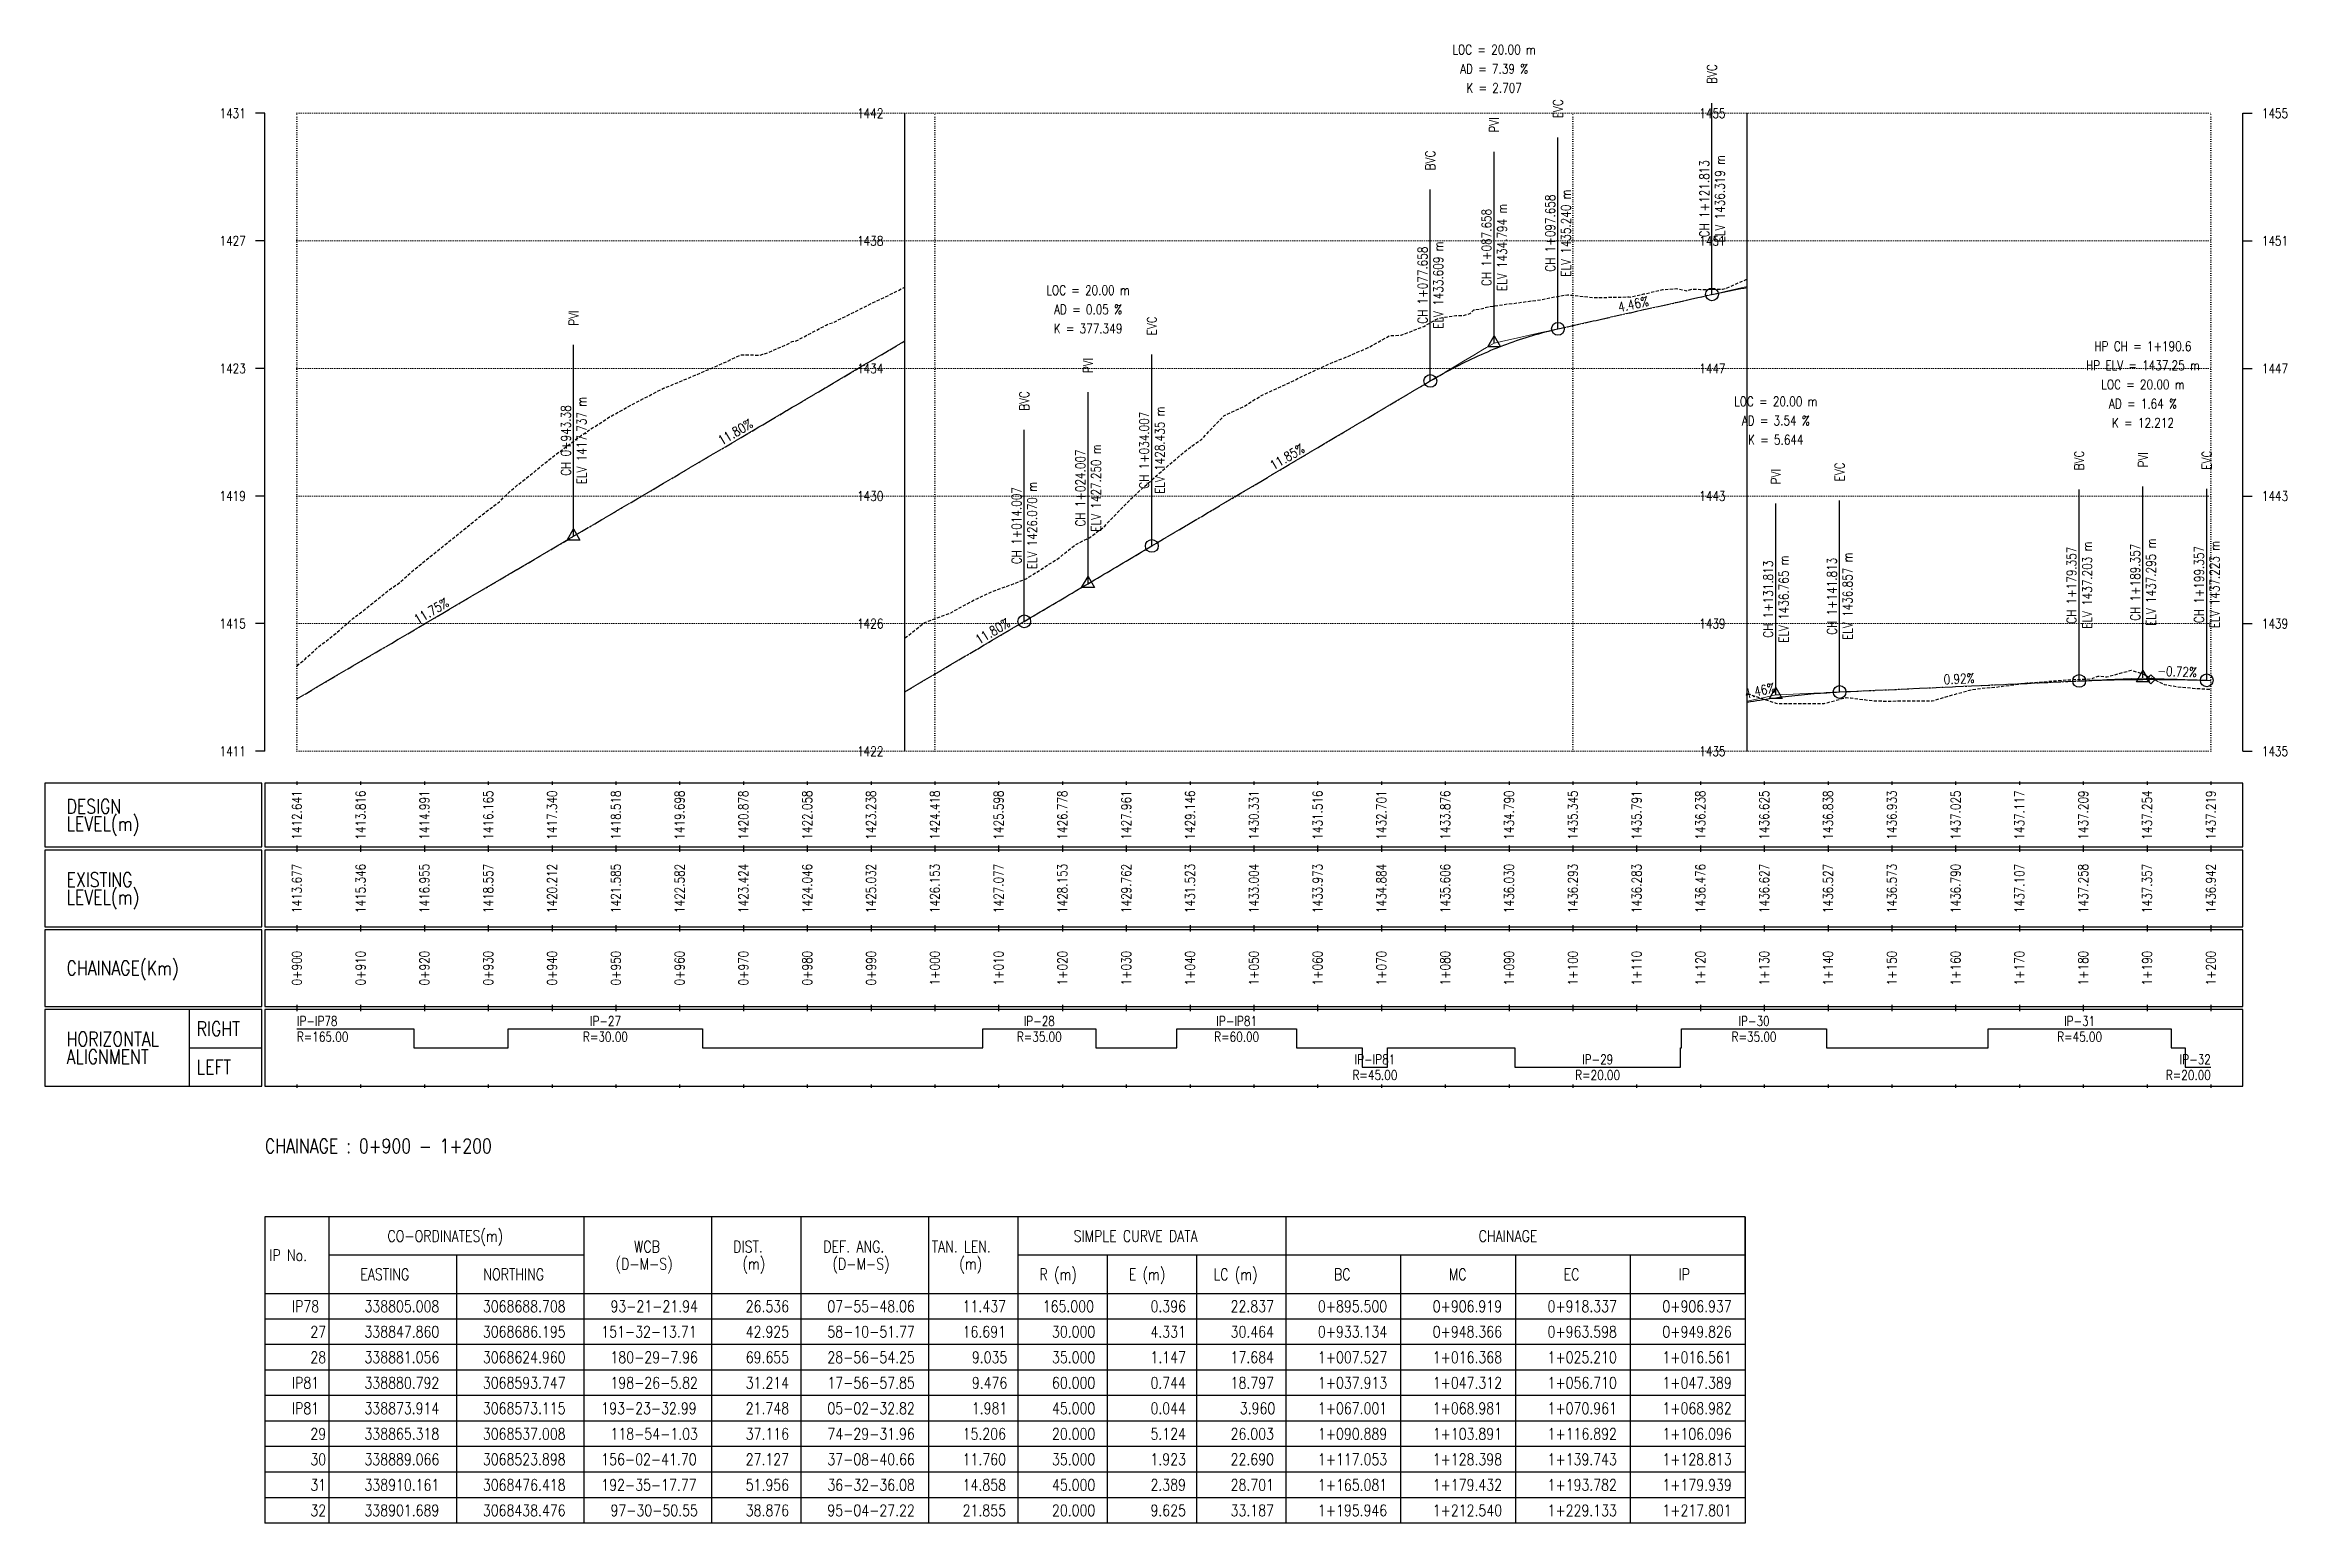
# Model space of a CAD drawing. Extents: x 337736 to 342002, y 3067251 to 3069533.
# Drawn here: x 339235.6 to 339587, y 3067266.7 to 3067498.5 of the extents above; entities that cross this region are included whole.
import ezdxf
from ezdxf.enums import TextEntityAlignment as Align

# ---------------------------------------------------------------- set-up
doc = ezdxf.new("R2010")
doc.units = 0
doc.header["$MEASUREMENT"] = 0
for name, pattern in [('Center', [2, 1.25, -0.25, 0.25, -0.25]), ('Dashed', [0.75, 0.5, -0.25]), ('Dot', [0.25, 0, -0.25])]:
    doc.linetypes.add(name, pattern=pattern)
for name, color, linetype, lineweight in [('Chainage Range', 7, 'Continuous', 25), ('Grids', 9, 'Dot', 13), ('Vertical Alignment', 5, 'Center', 30), ('VIP Line', 2, 'Continuous', 5)]:
    doc.layers.add(name, color=color, linetype=linetype, lineweight=lineweight)
for name, color, linetype in [('Chainage_TXT', 7, 'Continuous'), ('DesignRL_TXT', 5, 'Continuous'), ('ExistRL_TXT', 3, 'Continuous'), ('GL', 3, 'Dashed'), ('Grade Text', 7, 'Continuous'), ('HC_Data', 7, 'Continuous'), ('HL Point', 2, 'Continuous'), ('Horizontal Alignment', 7, 'Continuous'), ('Scale Line', 1, 'Continuous'), ('Title Box Text', 7, 'Continuous'), ('TitleBox', 7, 'Continuous'), ('VIP Mark', 7, 'Continuous')]:
    doc.layers.add(name, color=color, linetype=linetype)
doc.styles.get("Standard").update_dxf_attribs({"font": 'simplex.shx'})

msp = doc.modelspace()

# ---------------------------------------------------------------- texts
at = {"width": 0.8}
for s, p in [('1431', (339267.06, 3067487.73)), ('1427', (339267.06, 3067467.73)), ('1423', (339267.06, 3067447.73)), ('1419', (339267.06, 3067427.73)), ('1415', (339267.06, 3067407.73)), ('1411', (339267.06, 3067387.73))]:
    msp.add_text(s, height=1.5, dxfattribs=at).set_placement(p, align=Align.MIDDLE_RIGHT)
for s, p in [('1442', (339362.87, 3067486.98)), ('1455', (339494.88, 3067486.98)), ('1438', (339362.87, 3067466.98)), ('1451', (339494.88, 3067466.98)), ('1434', (339362.87, 3067446.98)), ('1447', (339494.88, 3067446.98)), ('1430', (339362.87, 3067426.98)), ('1443', (339494.88, 3067426.98)), ('1426', (339362.87, 3067406.98)), ('1439', (339494.88, 3067406.98)), ('1422', (339362.87, 3067386.98)), ('1435', (339494.88, 3067386.98))]:
    msp.add_text(s, height=1.5, dxfattribs=at).set_placement(p)
for s, p in [('1455', (339583.06, 3067487.73)), ('1451', (339583.06, 3067467.73)), ('1447', (339583.06, 3067447.73)), ('1443', (339583.06, 3067427.73)), ('1439', (339583.06, 3067407.73)), ('1435', (339583.06, 3067387.73))]:
    msp.add_text(s, height=1.5, dxfattribs=at).set_placement(p, align=Align.MIDDLE_LEFT)
at = {"layer": 'Chainage Range', "width": 0.8}
msp.add_text('CHAINAGE : 0+900 - 1+200', height=2.25, dxfattribs=at).set_placement((339270.06, 3067324.73))
at = {"layer": 'Chainage_TXT', "width": 0.8}
for s, p in [('0+900', (339275.06, 3067353.73)), ('0+910', (339285.06, 3067353.73)), ('0+920', (339295.06, 3067353.73)), ('0+930', (339305.06, 3067353.73)), ('0+940', (339315.06, 3067353.73)), ('0+950', (339325.06, 3067353.73)), ('0+960', (339335.06, 3067353.73)), ('0+970', (339345.06, 3067353.73)), ('0+980', (339355.06, 3067353.73)), ('0+990', (339365.06, 3067353.73)), ('1+000', (339375.06, 3067353.73)), ('1+010', (339385.06, 3067353.73)), ('1+020', (339395.06, 3067353.73)), ('1+030', (339405.06, 3067353.73)), ('1+040', (339415.06, 3067353.73)), ('1+050', (339425.06, 3067353.73)), ('1+060', (339435.06, 3067353.73)), ('1+070', (339445.06, 3067353.73)), ('1+080', (339455.06, 3067353.73)), ('1+090', (339465.06, 3067353.73)), ('1+100', (339475.06, 3067353.73)), ('1+110', (339485.06, 3067353.73)), ('1+120', (339495.06, 3067353.73)), ('1+130', (339505.06, 3067353.73)), ('1+140', (339515.06, 3067353.73)), ('1+150', (339525.06, 3067353.73)), ('1+160', (339535.06, 3067353.73)), ('1+170', (339545.06, 3067353.73)), ('1+180', (339555.06, 3067353.73)), ('1+190', (339565.06, 3067353.73)), ('1+200', (339575.06, 3067353.73)), ('1+200', (339575.06, 3067353.73))]:
    msp.add_text(s, height=1.5, rotation=90, dxfattribs=at).set_placement(p, align=Align.MIDDLE_CENTER)
at = {"layer": 'DesignRL_TXT', "width": 0.8}
for s, p in [('1413.816', (339285.06, 3067377.73)), ('1416.165', (339305.06, 3067377.73)), ('1417.340', (339315.06, 3067377.73)), ('1418.518', (339325.06, 3067377.73)), ('1419.698', (339335.06, 3067377.73)), ('1420.878', (339345.06, 3067377.73)), ('1422.058', (339355.06, 3067377.73)), ('1423.238', (339365.06, 3067377.73)), ('1424.418', (339375.06, 3067377.73)), ('1425.598', (339385.06, 3067377.73)), ('1426.778', (339395.06, 3067377.73)), ('1429.146', (339415.06, 3067377.73)), ('1431.516', (339435.06, 3067377.73)), ('1433.876', (339455.06, 3067377.73)), ('1434.790', (339465.06, 3067377.73)), ('1435.345', (339475.06, 3067377.73)), ('1436.238', (339495.06, 3067377.73)), ('1436.625', (339505.06, 3067377.73)), ('1436.838', (339515.06, 3067377.73)), ('1436.933', (339525.06, 3067377.73)), ('1437.025', (339535.06, 3067377.73)), ('1437.117', (339545.06, 3067377.73)), ('1437.209', (339555.06, 3067377.73)), ('1437.254', (339565.06, 3067377.73)), ('1437.219', (339575.06, 3067377.73)), ('1437.219', (339575.06, 3067377.73)), ('1412.641', (339275.06, 3067377.73)), ('1414.991', (339295.06, 3067377.73)), ('1427.961', (339405.06, 3067377.73)), ('1430.331', (339425.06, 3067377.73)), ('1432.701', (339445.06, 3067377.73)), ('1435.791', (339485.06, 3067377.73))]:
    msp.add_text(s, height=1.5, rotation=90, dxfattribs=at).set_placement(p, align=Align.MIDDLE_CENTER)
at = {"layer": 'ExistRL_TXT', "width": 0.8}
for s, p in [('1413.677', (339275.06, 3067366.23)), ('1415.346', (339285.06, 3067366.23)), ('1416.955', (339295.06, 3067366.23)), ('1418.557', (339305.06, 3067366.23)), ('1420.212', (339315.06, 3067366.23)), ('1421.585', (339325.06, 3067366.23)), ('1422.582', (339335.06, 3067366.23)), ('1423.424', (339345.06, 3067366.23)), ('1424.046', (339355.06, 3067366.23)), ('1425.032', (339365.06, 3067366.23)), ('1426.153', (339375.06, 3067366.23)), ('1427.077', (339385.06, 3067366.23)), ('1428.153', (339395.06, 3067366.23)), ('1429.762', (339405.06, 3067366.23)), ('1431.523', (339415.06, 3067366.23)), ('1433.004', (339425.06, 3067366.23)), ('1433.973', (339435.06, 3067366.23)), ('1434.884', (339445.06, 3067366.23)), ('1435.606', (339455.06, 3067366.23)), ('1436.030', (339465.06, 3067366.23)), ('1436.293', (339475.06, 3067366.23)), ('1436.283', (339485.06, 3067366.23)), ('1436.476', (339495.06, 3067366.23)), ('1436.627', (339505.06, 3067366.23)), ('1436.527', (339515.06, 3067366.23)), ('1436.573', (339525.06, 3067366.23)), ('1436.790', (339535.06, 3067366.23)), ('1437.107', (339545.06, 3067366.23)), ('1437.258', (339555.06, 3067366.23)), ('1437.357', (339565.06, 3067366.23)), ('1436.942', (339575.06, 3067366.23)), ('1436.942', (339575.06, 3067366.23))]:
    msp.add_text(s, height=1.5, rotation=90, dxfattribs=at).set_placement(p, align=Align.MIDDLE_CENTER)
at = {"layer": 'Grade Text', "width": 0.8}
for s, rotation, p in [('4.46%', 12.5824, (339484.8, 3067456.63)), ('4.46%', 12.5824, (339484.8, 3067456.63)), ('11.80%', 30.5382, (339344.4, 3067436.74)), ('11.85%', 30.6507, (339430.89, 3067432.85)), ('11.75%', 30.429, (339296.75, 3067408.68)), ('11.80%', 30.5382, (339384.72, 3067405.52)), ('0.92%', 2.6358, (339535.65, 3067397.89)), ('-0.72%', 357.9467, (339569.74, 3067399.02)), ('4.46%', 12.5824, (339504.63, 3067396.06))]:
    msp.add_text(s, height=1.5, rotation=rotation, dxfattribs=at).set_placement(p, align=Align.BOTTOM_CENTER)
at = {"layer": 'HC_Data', "width": 0.8}
for s, p in [('CO-ORDINATES(m)', (339289.26, 3067310.83)), ('WCB', (339327.9, 3067309.18)), ('DIST.', (339343.46, 3067309.18)), ('DEF. ANG.', (339357.58, 3067309.18)), ('TAN. LEN.', (339374.58, 3067309.18)), ('SIMPLE CURVE DATA', (339396.82, 3067310.83)), ('CHAINAGE', (339460.3, 3067310.83)), ('IP No.', (339270.74, 3067307.83)), ('(D-M-S)', (339325.02, 3067306.48)), ('(m)', (339344.9, 3067306.48)), ('(D-M-S)', (339359.02, 3067306.48)), ('(m)', (339378.9, 3067306.48)), ('EASTING', (339285.02, 3067304.83)), ('NORTHING', (339304.3, 3067304.83)), ('R (m)', (339391.46, 3067304.83)), ('E (m)', (339405.46, 3067304.83)), ('LC (m)', (339418.74, 3067304.83)), ('BC', (339437.62, 3067304.83)), ('MC', (339455.62, 3067304.83)), ('EC', (339473.62, 3067304.83)), ('IP', (339491.62, 3067304.83)), ('IP78', (339274.3, 3067299.83)), ('338805.008', (339285.66, 3067299.83)), ('3068688.708', (339304.22, 3067299.83)), ('93-21-21.94', (339324.22, 3067299.83)), ('26.536', (339345.42, 3067299.83)), ('07-55-48.06', (339358.22, 3067299.83)), ('11.437', (339379.42, 3067299.83)), ('165.000', (339391.98, 3067299.83)), ('0.396', (339408.86, 3067299.83)), ('22.837', (339421.42, 3067299.83)), ('0+895.500', (339435.1, 3067299.83)), ('0+906.919', (339453.1, 3067299.83)), ('0+918.337', (339471.1, 3067299.83)), ('0+906.937', (339489.1, 3067299.83)), ('27', (339277.18, 3067295.83)), ('338847.860', (339285.66, 3067295.83)), ('3068686.195', (339304.22, 3067295.83)), ('151-32-13.71', (339322.78, 3067295.83)), ('42.925', (339345.42, 3067295.83)), ('58-10-51.77', (339358.22, 3067295.83)), ('16.691', (339379.42, 3067295.83)), ('30.000', (339393.42, 3067295.83)), ('4.331', (339408.86, 3067295.83)), ('30.464', (339421.42, 3067295.83)), ('0+933.134', (339435.1, 3067295.83)), ('0+948.366', (339453.1, 3067295.83)), ('0+963.598', (339471.1, 3067295.83)), ('0+949.826', (339489.1, 3067295.83)), ('28', (339277.18, 3067291.83)), ('338881.056', (339285.66, 3067291.83)), ('3068624.960', (339304.22, 3067291.83)), ('180-29-7.96', (339324.22, 3067291.83)), ('69.655', (339345.42, 3067291.83)), ('28-56-54.25', (339358.22, 3067291.83)), ('9.035', (339380.86, 3067291.83)), ('35.000', (339393.42, 3067291.83)), ('1.147', (339408.86, 3067291.83)), ('17.684', (339421.42, 3067291.83)), ('1+007.527', (339435.1, 3067291.83)), ('1+016.368', (339453.1, 3067291.83)), ('1+025.210', (339471.1, 3067291.83)), ('1+016.561', (339489.1, 3067291.83)), ('IP81', (339274.3, 3067287.83)), ('338880.792', (339285.66, 3067287.83)), ('3068593.747', (339304.22, 3067287.83)), ('198-26-5.82', (339324.22, 3067287.83)), ('31.214', (339345.42, 3067287.83)), ('17-56-57.85', (339358.22, 3067287.83)), ('9.476', (339380.86, 3067287.83)), ('60.000', (339393.42, 3067287.83)), ('0.744', (339408.86, 3067287.83)), ('18.797', (339421.42, 3067287.83)), ('1+037.913', (339435.1, 3067287.83)), ('1+047.312', (339453.1, 3067287.83)), ('1+056.710', (339471.1, 3067287.83)), ('1+047.389', (339489.1, 3067287.83)), ('IP81', (339274.3, 3067283.83)), ('338873.914', (339285.66, 3067283.83)), ('3068573.115', (339304.22, 3067283.83)), ('193-23-32.99', (339322.78, 3067283.83)), ('21.748', (339345.42, 3067283.83)), ('05-02-32.82', (339358.22, 3067283.83)), ('1.981', (339380.86, 3067283.83)), ('45.000', (339393.42, 3067283.83)), ('0.044', (339408.86, 3067283.83)), ('3.960', (339422.86, 3067283.83)), ('1+067.001', (339435.1, 3067283.83)), ('1+068.981', (339453.1, 3067283.83)), ('1+070.961', (339471.1, 3067283.83)), ('1+068.982', (339489.1, 3067283.83)), ('29', (339277.18, 3067279.83)), ('338865.318', (339285.66, 3067279.83)), ('3068537.008', (339304.22, 3067279.83)), ('118-54-1.03', (339324.22, 3067279.83)), ('37.116', (339345.42, 3067279.83)), ('74-29-31.96', (339358.22, 3067279.83)), ('15.206', (339379.42, 3067279.83)), ('20.000', (339393.42, 3067279.83)), ('5.124', (339408.86, 3067279.83)), ('26.003', (339421.42, 3067279.83)), ('1+090.889', (339435.1, 3067279.83)), ('1+103.891', (339453.1, 3067279.83)), ('1+116.892', (339471.1, 3067279.83)), ('1+106.096', (339489.1, 3067279.83)), ('30', (339277.18, 3067275.83)), ('338889.066', (339285.66, 3067275.83)), ('3068523.898', (339304.22, 3067275.83)), ('156-02-41.70', (339322.78, 3067275.83)), ('27.127', (339345.42, 3067275.83)), ('37-08-40.66', (339358.22, 3067275.83)), ('11.760', (339379.42, 3067275.83)), ('35.000', (339393.42, 3067275.83)), ('1.923', (339408.86, 3067275.83)), ('22.690', (339421.42, 3067275.83)), ('1+117.053', (339435.1, 3067275.83)), ('1+128.398', (339453.1, 3067275.83)), ('1+139.743', (339471.1, 3067275.83)), ('1+128.813', (339489.1, 3067275.83)), ('31', (339277.18, 3067271.83)), ('338910.161', (339285.66, 3067271.83)), ('3068476.418', (339304.22, 3067271.83)), ('192-35-17.77', (339322.78, 3067271.83)), ('51.956', (339345.42, 3067271.83)), ('36-32-36.08', (339358.22, 3067271.83)), ('14.858', (339379.42, 3067271.83)), ('45.000', (339393.42, 3067271.83)), ('2.389', (339408.86, 3067271.83)), ('28.701', (339421.42, 3067271.83)), ('1+165.081', (339435.1, 3067271.83)), ('1+179.432', (339453.1, 3067271.83)), ('1+193.782', (339471.1, 3067271.83)), ('1+179.939', (339489.1, 3067271.83)), ('32', (339277.18, 3067267.83)), ('338901.689', (339285.66, 3067267.83)), ('3068438.476', (339304.22, 3067267.83)), ('97-30-50.55', (339324.22, 3067267.83)), ('38.876', (339345.42, 3067267.83)), ('95-04-27.22', (339358.22, 3067267.83)), ('21.855', (339379.42, 3067267.83)), ('20.000', (339393.42, 3067267.83)), ('9.625', (339408.86, 3067267.83)), ('33.187', (339421.42, 3067267.83)), ('1+195.946', (339435.1, 3067267.83)), ('1+212.540', (339453.1, 3067267.83)), ('1+229.133', (339471.1, 3067267.83)), ('1+217.801', (339489.1, 3067267.83))]:
    msp.add_text(s, height=1.8, dxfattribs=at).set_placement(p)
at = {"layer": 'Horizontal Alignment', "width": 0.8}
msp.add_text('IP-IP78', height=1.5, dxfattribs=at).set_placement((339275.06, 3067344.23), align=Align.BOTTOM_LEFT)
for s, p in [('IP-27', (339323.43, 3067344.23)), ('IP-28', (339391.43, 3067344.23)), ('IP-IP81', (339422.37, 3067344.23)), ('IP-30', (339503.46, 3067344.23)), ('IP-31', (339554.49, 3067344.23)), ('IP-IP81', (339444.04, 3067338.23)), ('IP-29', (339478.95, 3067338.23))]:
    msp.add_text(s, height=1.5, dxfattribs=at).set_placement(p, align=Align.BOTTOM_CENTER)
msp.add_text('R=165.00', height=1.5, dxfattribs=at).set_placement((339275.06, 3067343.73), align=Align.TOP_LEFT)
for s, p in [('R=30.00', (339323.43, 3067343.73)), ('R=35.00', (339391.43, 3067343.73)), ('R=60.00', (339422.37, 3067343.73)), ('R=35.00', (339503.46, 3067343.73)), ('R=45.00', (339554.49, 3067343.73)), ('R=45.00', (339444.04, 3067337.73)), ('R=20.00', (339478.95, 3067337.73))]:
    msp.add_text(s, height=1.5, dxfattribs=at).set_placement(p, align=Align.TOP_CENTER)
msp.add_text('IP-32', height=1.5, dxfattribs=at).set_placement((339575.06, 3067338.23), align=Align.BOTTOM_RIGHT)
msp.add_text('R=20.00', height=1.5, dxfattribs=at).set_placement((339575.06, 3067337.73), align=Align.TOP_RIGHT)
at = {"layer": 'Title Box Text', "width": 0.8}
for s, p in [('DESIGN', (339238.96, 3067377.98)), ('LEVEL(m)', (339238.96, 3067375.23)), ('EXISTING', (339238.96, 3067366.48)), ('LEVEL(m)', (339238.96, 3067363.73)), ('CHAINAGE(Km)', (339238.96, 3067352.61)), ('HORIZONTAL', (339238.96, 3067341.48)), ('RIGHT', (339259.36, 3067343.11)), ('ALIGNMENT', (339238.96, 3067338.73)), ('LEFT', (339259.36, 3067337.11))]:
    msp.add_text(s, height=2.25, dxfattribs=at).set_placement(p)
at = {"layer": 'VIP Mark', "width": 0.8}
for s, p in [('LOC = 20.00 m', (339462.72, 3067497.7)), ('AD = 7.39 %', (339462.72, 3067494.7)), ('K = 2.707', (339462.72, 3067491.7)), ('LOC = 20.00 m', (339399.07, 3067459.99)), ('AD = 0.05 %', (339399.07, 3067456.99)), ('K = 377.349', (339399.07, 3067453.99)), ('HP CH = 1+190.6', (339564.42, 3067451.21)), ('HP ELV = 1437.25 m', (339564.42, 3067448.21)), ('LOC = 20.00 m', (339564.42, 3067445.21)), ('LOC = 20.00 m', (339506.87, 3067442.56)), ('AD = 1.64 %', (339564.42, 3067442.21)), ('AD = 3.54 %', (339506.87, 3067439.56)), ('K = 12.212', (339564.42, 3067439.21)), ('K = 5.644', (339506.87, 3067436.56))]:
    msp.add_text(s, height=1.5, dxfattribs=at).set_placement(p, align=Align.MIDDLE_CENTER)
for s, p in [('BVC', (339496.87, 3067492.33)), ('PVI', (339462.72, 3067484.7)), ('EVC', (339472.72, 3067486.94)), ('BVC', (339452.72, 3067478.78)), ('PVI', (339318.44, 3067454.42)), ('EVC', (339409.07, 3067452.91)), ('PVI', (339399.07, 3067446.99)), ('BVC', (339389.07, 3067441.09)), ('BVC', (339554.42, 3067431.75)), ('PVI', (339564.42, 3067432.21)), ('EVC', (339574.42, 3067431.85)), ('PVI', (339506.87, 3067429.56)), ('EVC', (339516.87, 3067430.02))]:
    msp.add_text(s, height=1.5, rotation=90, dxfattribs=at).set_placement(p, align=Align.MIDDLE_LEFT)
for s, p in [('CH 1+121.813', (339496.87, 3067474.33)), ('CH 1+087.658', (339462.72, 3067466.7)), ('CH 1+097.658', (339472.72, 3067468.94)), ('CH 1+077.658', (339452.72, 3067460.78)), ('CH 0+943.38', (339318.44, 3067436.42)), ('CH 1+034.007', (339409.07, 3067434.91)), ('CH 1+024.007', (339399.07, 3067428.99)), ('CH 1+014.007', (339389.07, 3067423.09)), ('CH 1+189.357', (339564.42, 3067414.21)), ('CH 1+131.813', (339506.87, 3067411.56)), ('CH 1+141.813', (339516.87, 3067412.02)), ('CH 1+179.357', (339554.42, 3067413.75)), ('CH 1+199.357', (339574.42, 3067413.85))]:
    msp.add_text(s, height=1.5, rotation=90, dxfattribs=at).set_placement(p, align=Align.BOTTOM_CENTER)
for s, p in [('ELV 1436.319 m', (339497.37, 3067474.33)), ('ELV 1434.794 m', (339463.22, 3067466.7)), ('ELV 1435.240 m', (339473.22, 3067468.94)), ('ELV 1433.609 m', (339453.22, 3067460.78)), ('ELV 1417.737 m', (339318.94, 3067436.42)), ('ELV 1428.435 m', (339409.57, 3067434.91)), ('ELV 1427.250 m', (339399.57, 3067428.99)), ('ELV 1426.070 m', (339389.57, 3067423.09)), ('ELV 1437.203 m', (339554.92, 3067413.75)), ('ELV 1437.295 m', (339564.92, 3067414.21)), ('ELV 1437.223 m', (339574.92, 3067413.85)), ('ELV 1436.765 m', (339507.37, 3067411.56)), ('ELV 1436.857 m', (339517.37, 3067412.02))]:
    msp.add_text(s, height=1.5, rotation=90, dxfattribs=at).set_placement(p, align=Align.TOP_CENTER)

# ---------------------------------------------------------------- linework, layer by layer
at = {"layer": 'GL', "flags": 128}
for points in [[(339275.06, 3067401.12), (339276.34, 3067402.17), (339278.26, 3067403.93), (339281.71, 3067406.63), (339283.24, 3067408.02), (339283.86, 3067408.52), (339287.32, 3067411.24), (339289.87, 3067413.3), (339291.25, 3067414.2), (339292.45, 3067415.34), (339295.06, 3067417.51), (339295.33, 3067417.73), (339297.93, 3067419.84), (339299.16, 3067420.81), (339303.05, 3067423.95), (339303.43, 3067424.28), (339306.8, 3067426.84), (339308.48, 3067428.49), (339309.57, 3067429.41), (339312.25, 3067431.47), (339313.57, 3067432.62), (339315.06, 3067433.8), (339318.44, 3067436.33), (339319.67, 3067437.25), (339321.42, 3067438.44), (339321.79, 3067438.64), (339324.09, 3067440.14), (339326.06, 3067441.19), (339327.46, 3067442.01), (339331.32, 3067444), (339332.29, 3067444.5), (339332.55, 3067444.62), (339334.19, 3067445.28), (339335.06, 3067445.64), (339340.43, 3067447.92), (339342.24, 3067448.72), (339344.68, 3067449.86), (339347.69, 3067449.83), (339348.08, 3067449.95), (339349.03, 3067450.26), (339351.87, 3067451.5), (339352.72, 3067451.94), (339353.32, 3067452.05), (339355.06, 3067452.96), (339358.02, 3067454.52), (339358.34, 3067454.7), (339359.12, 3067454.93), (339364.32, 3067457.51), (339364.61, 3067457.65), (339364.97, 3067457.85), (339367.99, 3067459.29), (339369.95, 3067460.26), (339370.37, 3067460.48)], [(339370.37, 3067405.48), (339373.5, 3067407.93), (339375.06, 3067408.5), (339377.57, 3067409.42), (339378.81, 3067410.15), (339381.72, 3067411.69), (339384.05, 3067412.75), (339387.71, 3067414.09), (339389.48, 3067414.82), (339392.94, 3067417.04), (339394.17, 3067417.78), (339395.06, 3067418.5), (339397.09, 3067420.12), (339399.07, 3067421.08), (339399.27, 3067421.18), (339399.51, 3067421.36), (339401.68, 3067423), (339402.07, 3067423.48), (339405.58, 3067427.08), (339407.68, 3067429.01), (339409.81, 3067430.91), (339409.82, 3067430.93), (339411.64, 3067432.51), (339414.55, 3067434.99), (339415.06, 3067435.35), (339416.89, 3067436.65), (339420.36, 3067440.31), (339423.54, 3067441.78), (339426.13, 3067443.44), (339430.61, 3067445.47), (339432.12, 3067446.23), (339435.06, 3067447.6), (339437.01, 3067448.51), (339439.18, 3067449.36), (339442.99, 3067451), (339446.35, 3067452.87), (339448.17, 3067452.96), (339451.7, 3067454.31), (339453.95, 3067455.59), (339455.06, 3067455.77), (339456.7, 3067456.03), (339457.91, 3067456.05), (339458.94, 3067456.32), (339459.54, 3067456.9), (339460.92, 3067457.13), (339461.54, 3067457.33), (339462.72, 3067457.52), (339465.03, 3067457.88), (339465.74, 3067457.93), (339470.1, 3067458.52), (339470.9, 3067458.7), (339474.21, 3067459.29), (339475.06, 3067459.2), (339478.23, 3067458.87), (339478.69, 3067458.86), (339479.57, 3067458.86), (339483.88, 3067458.95), (339484.09, 3067458.93), (339486.2, 3067459.41), (339489.16, 3067460.08), (339491.28, 3067460.24), (339492.86, 3067459.9), (339493.7, 3067460.17), (339495.06, 3067460.12), (339498.52, 3067460.15), (339499.15, 3067460.29), (339502.38, 3067461.76)], [(339502.38, 3067396.76), (339505.3, 3067395.79), (339506.87, 3067395.29), (339507.17, 3067395.2), (339507.38, 3067395.19), (339512.84, 3067395.19), (339514.47, 3067395.23), (339514.75, 3067395.28), (339515.06, 3067395.37), (339517.88, 3067396.16), (339518.57, 3067396.09), (339522.46, 3067395.61), (339524.53, 3067395.6), (339529.38, 3067395.63), (339531.38, 3067395.61), (339534.57, 3067396.55), (339535.06, 3067396.69), (339537.53, 3067397.38), (339539.16, 3067397.62), (339541.26, 3067397.77), (339546.28, 3067398.43), (339552.64, 3067398.92), (339555.06, 3067399.02), (339556.45, 3067399.1), (339556.56, 3067399.16), (339557.39, 3067399.52), (339558.74, 3067399.39), (339562.58, 3067400.43), (339564.25, 3067399.92), (339564.42, 3067399.84), (339567.76, 3067398.2), (339569.79, 3067397.86), (339572.21, 3067397.61), (339575.06, 3067397.44)]]:
    msp.add_lwpolyline(points, dxfattribs=at)
at = {"layer": 'Grids'}
for p, q in [((339275.06, 3067487.73), (339575.06, 3067487.73)), ((339275.06, 3067387.73), (339275.06, 3067487.73)), ((339375.06, 3067387.73), (339375.06, 3067487.73)), ((339475.06, 3067387.73), (339475.06, 3067487.73)), ((339575.06, 3067387.73), (339575.06, 3067487.73)), ((339575.06, 3067387.73), (339575.06, 3067487.73)), ((339275.06, 3067467.73), (339575.06, 3067467.73)), ((339275.06, 3067447.73), (339575.06, 3067447.73)), ((339275.06, 3067427.73), (339575.06, 3067427.73)), ((339275.06, 3067407.73), (339575.06, 3067407.73)), ((339275.06, 3067387.73), (339575.06, 3067387.73))]:
    msp.add_line(p, q, dxfattribs=at)
at = {"layer": 'HC_Data'}
for p, q in [((339280.06, 3067314.73), (339280.06, 3067302.73)), ((339320.06, 3067314.73), (339320.06, 3067302.73)), ((339340.06, 3067314.73), (339340.06, 3067302.73)), ((339354.06, 3067314.73), (339354.06, 3067302.73)), ((339374.06, 3067314.73), (339374.06, 3067302.73)), ((339388.06, 3067314.73), (339388.06, 3067302.73)), ((339430.06, 3067314.73), (339430.06, 3067302.73)), ((339502.06, 3067314.73), (339502.06, 3067302.73)), ((339320.06, 3067308.73), (339280.06, 3067308.73)), ((339300.06, 3067308.73), (339300.06, 3067302.73)), ((339430.06, 3067308.73), (339388.06, 3067308.73)), ((339402.06, 3067308.73), (339402.06, 3067302.73)), ((339416.06, 3067308.73), (339416.06, 3067302.73)), ((339502.06, 3067308.73), (339430.06, 3067308.73)), ((339448.06, 3067308.73), (339448.06, 3067302.73)), ((339466.06, 3067308.73), (339466.06, 3067302.73)), ((339484.06, 3067308.73), (339484.06, 3067302.73)), ((339270.06, 3067302.73), (339270.06, 3067266.73)), ((339280.06, 3067302.73), (339280.06, 3067266.73)), ((339300.06, 3067302.73), (339300.06, 3067266.73)), ((339320.06, 3067302.73), (339320.06, 3067266.73)), ((339340.06, 3067302.73), (339340.06, 3067266.73)), ((339354.06, 3067302.73), (339354.06, 3067266.73)), ((339374.06, 3067302.73), (339374.06, 3067266.73)), ((339388.06, 3067302.73), (339388.06, 3067266.73)), ((339402.06, 3067302.73), (339402.06, 3067266.73)), ((339416.06, 3067302.73), (339416.06, 3067266.73)), ((339430.06, 3067302.73), (339430.06, 3067266.73)), ((339448.06, 3067302.73), (339448.06, 3067266.73)), ((339466.06, 3067302.73), (339466.06, 3067266.73)), ((339484.06, 3067302.73), (339484.06, 3067266.73)), ((339502.06, 3067302.73), (339502.06, 3067266.73)), ((339502.06, 3067298.73), (339270.06, 3067298.73)), ((339502.06, 3067294.73), (339270.06, 3067294.73)), ((339502.06, 3067290.73), (339270.06, 3067290.73)), ((339502.06, 3067286.73), (339270.06, 3067286.73)), ((339502.06, 3067282.73), (339270.06, 3067282.73)), ((339502.06, 3067278.73), (339270.06, 3067278.73)), ((339502.06, 3067274.73), (339270.06, 3067274.73)), ((339502.06, 3067270.73), (339270.06, 3067270.73)), ((339502.06, 3067266.73), (339270.06, 3067266.73))]:
    msp.add_line(p, q, dxfattribs=at)
msp.add_lwpolyline([(339270.06, 3067314.73), (339270.06, 3067302.73), (339502.06, 3067302.73), (339502.06, 3067314.73), (339270.06, 3067314.73)], dxfattribs=at)
at = {"layer": 'HL Point'}
msp.add_lwpolyline([(339564.95, 3067399.01), (339565.66, 3067399.72), (339566.37, 3067399.01), (339565.66, 3067398.3), (339564.95, 3067399.01)], dxfattribs=at)
at = {"layer": 'Horizontal Alignment'}
msp.add_lwpolyline([(339275.06, 3067344.23), (339293.4, 3067344.23), (339293.4, 3067341.23), (339308.2, 3067341.23), (339308.2, 3067344.23), (339338.66, 3067344.23), (339338.66, 3067341.23), (339382.59, 3067341.23), (339382.59, 3067344.23), (339400.27, 3067344.23), (339400.27, 3067341.23), (339412.97, 3067341.23), (339412.97, 3067344.23), (339431.77, 3067344.23), (339431.77, 3067341.23), (339442.06, 3067341.23), (339442.06, 3067338.23), (339446.02, 3067338.23), (339446.02, 3067341.23), (339465.95, 3067341.23), (339465.95, 3067338.23), (339491.95, 3067338.23), (339491.95, 3067341.23), (339492.11, 3067341.23), (339492.11, 3067344.23), (339514.8, 3067344.23), (339514.8, 3067341.23), (339540.14, 3067341.23), (339540.14, 3067344.23), (339568.84, 3067344.23), (339568.84, 3067341.23), (339571.01, 3067341.23), (339571.01, 3067338.23), (339575.06, 3067338.23)], dxfattribs=at)
at = {"layer": 'Scale Line'}
for p, q in [((339270.06, 3067487.73), (339268.56, 3067487.73)), ((339270.06, 3067387.73), (339270.06, 3067487.73)), ((339370.37, 3067387.73), (339370.37, 3067487.73)), ((339502.38, 3067387.73), (339502.38, 3067487.73)), ((339580.06, 3067387.73), (339580.06, 3067487.73)), ((339580.06, 3067487.73), (339581.56, 3067487.73)), ((339270.06, 3067467.73), (339268.56, 3067467.73)), ((339580.06, 3067467.73), (339581.56, 3067467.73)), ((339270.06, 3067447.73), (339268.56, 3067447.73)), ((339580.06, 3067447.73), (339581.56, 3067447.73)), ((339270.06, 3067427.73), (339268.56, 3067427.73)), ((339580.06, 3067427.73), (339581.56, 3067427.73)), ((339270.06, 3067407.73), (339268.56, 3067407.73)), ((339580.06, 3067407.73), (339581.56, 3067407.73)), ((339270.06, 3067387.73), (339268.56, 3067387.73)), ((339580.06, 3067387.73), (339581.56, 3067387.73))]:
    msp.add_line(p, q, dxfattribs=at)
at = {"layer": 'TitleBox'}
for p, q in [((339275.06, 3067382.98), (339275.06, 3067382.48)), ((339285.06, 3067382.98), (339285.06, 3067382.48)), ((339295.06, 3067382.98), (339295.06, 3067382.48)), ((339305.06, 3067382.98), (339305.06, 3067382.48)), ((339315.06, 3067382.98), (339315.06, 3067382.48)), ((339325.06, 3067382.98), (339325.06, 3067382.48)), ((339335.06, 3067382.98), (339335.06, 3067382.48)), ((339345.06, 3067382.98), (339345.06, 3067382.48)), ((339355.06, 3067382.98), (339355.06, 3067382.48)), ((339365.06, 3067382.98), (339365.06, 3067382.48)), ((339375.06, 3067382.98), (339375.06, 3067382.48)), ((339385.06, 3067382.98), (339385.06, 3067382.48)), ((339395.06, 3067382.98), (339395.06, 3067382.48)), ((339405.06, 3067382.98), (339405.06, 3067382.48)), ((339415.06, 3067382.98), (339415.06, 3067382.48)), ((339425.06, 3067382.98), (339425.06, 3067382.48)), ((339435.06, 3067382.98), (339435.06, 3067382.48)), ((339445.06, 3067382.98), (339445.06, 3067382.48)), ((339455.06, 3067382.98), (339455.06, 3067382.48)), ((339465.06, 3067382.98), (339465.06, 3067382.48)), ((339475.06, 3067382.98), (339475.06, 3067382.48)), ((339485.06, 3067382.98), (339485.06, 3067382.48)), ((339495.06, 3067382.98), (339495.06, 3067382.48)), ((339505.06, 3067382.98), (339505.06, 3067382.48)), ((339515.06, 3067382.98), (339515.06, 3067382.48)), ((339525.06, 3067382.98), (339525.06, 3067382.48)), ((339535.06, 3067382.98), (339535.06, 3067382.48)), ((339545.06, 3067382.98), (339545.06, 3067382.48)), ((339555.06, 3067382.98), (339555.06, 3067382.48)), ((339565.06, 3067382.98), (339565.06, 3067382.48)), ((339575.06, 3067382.98), (339575.06, 3067382.48)), ((339575.06, 3067382.98), (339575.06, 3067382.48)), ((339275.06, 3067372.98), (339275.06, 3067372.48)), ((339275.06, 3067372.48), (339275.06, 3067371.98)), ((339285.06, 3067372.98), (339285.06, 3067372.48)), ((339285.06, 3067372.48), (339285.06, 3067371.98)), ((339295.06, 3067372.98), (339295.06, 3067372.48)), ((339295.06, 3067372.48), (339295.06, 3067371.98)), ((339305.06, 3067372.98), (339305.06, 3067372.48)), ((339305.06, 3067372.48), (339305.06, 3067371.98)), ((339315.06, 3067372.98), (339315.06, 3067372.48)), ((339315.06, 3067372.48), (339315.06, 3067371.98)), ((339325.06, 3067372.98), (339325.06, 3067372.48)), ((339325.06, 3067372.48), (339325.06, 3067371.98)), ((339335.06, 3067372.98), (339335.06, 3067372.48)), ((339335.06, 3067372.48), (339335.06, 3067371.98)), ((339345.06, 3067372.98), (339345.06, 3067372.48)), ((339345.06, 3067372.48), (339345.06, 3067371.98)), ((339355.06, 3067372.98), (339355.06, 3067372.48)), ((339355.06, 3067372.48), (339355.06, 3067371.98)), ((339365.06, 3067372.98), (339365.06, 3067372.48)), ((339365.06, 3067372.48), (339365.06, 3067371.98)), ((339375.06, 3067372.98), (339375.06, 3067372.48)), ((339375.06, 3067372.48), (339375.06, 3067371.98)), ((339385.06, 3067372.98), (339385.06, 3067372.48)), ((339385.06, 3067372.48), (339385.06, 3067371.98)), ((339395.06, 3067372.98), (339395.06, 3067372.48)), ((339395.06, 3067372.48), (339395.06, 3067371.98)), ((339405.06, 3067372.98), (339405.06, 3067372.48)), ((339405.06, 3067372.48), (339405.06, 3067371.98)), ((339415.06, 3067372.98), (339415.06, 3067372.48)), ((339415.06, 3067372.48), (339415.06, 3067371.98)), ((339425.06, 3067372.98), (339425.06, 3067372.48)), ((339425.06, 3067372.48), (339425.06, 3067371.98)), ((339435.06, 3067372.98), (339435.06, 3067372.48)), ((339435.06, 3067372.48), (339435.06, 3067371.98)), ((339445.06, 3067372.98), (339445.06, 3067372.48)), ((339445.06, 3067372.48), (339445.06, 3067371.98)), ((339455.06, 3067372.98), (339455.06, 3067372.48)), ((339455.06, 3067372.48), (339455.06, 3067371.98)), ((339465.06, 3067372.98), (339465.06, 3067372.48)), ((339465.06, 3067372.48), (339465.06, 3067371.98)), ((339475.06, 3067372.98), (339475.06, 3067372.48)), ((339475.06, 3067372.48), (339475.06, 3067371.98)), ((339485.06, 3067372.98), (339485.06, 3067372.48)), ((339485.06, 3067372.48), (339485.06, 3067371.98)), ((339495.06, 3067372.98), (339495.06, 3067372.48)), ((339495.06, 3067372.48), (339495.06, 3067371.98)), ((339505.06, 3067372.98), (339505.06, 3067372.48)), ((339505.06, 3067372.48), (339505.06, 3067371.98)), ((339515.06, 3067372.98), (339515.06, 3067372.48)), ((339515.06, 3067372.48), (339515.06, 3067371.98)), ((339525.06, 3067372.98), (339525.06, 3067372.48)), ((339525.06, 3067372.48), (339525.06, 3067371.98)), ((339535.06, 3067372.98), (339535.06, 3067372.48)), ((339535.06, 3067372.48), (339535.06, 3067371.98)), ((339545.06, 3067372.98), (339545.06, 3067372.48)), ((339545.06, 3067372.48), (339545.06, 3067371.98)), ((339555.06, 3067372.98), (339555.06, 3067372.48)), ((339555.06, 3067372.48), (339555.06, 3067371.98)), ((339565.06, 3067372.98), (339565.06, 3067372.48)), ((339565.06, 3067372.48), (339565.06, 3067371.98)), ((339575.06, 3067372.98), (339575.06, 3067372.48)), ((339575.06, 3067372.98), (339575.06, 3067372.48)), ((339575.06, 3067372.48), (339575.06, 3067371.98)), ((339575.06, 3067372.48), (339575.06, 3067371.98)), ((339275.06, 3067360.48), (339275.06, 3067359.98)), ((339285.06, 3067360.48), (339285.06, 3067359.98)), ((339295.06, 3067360.48), (339295.06, 3067359.98)), ((339305.06, 3067360.48), (339305.06, 3067359.98)), ((339315.06, 3067360.48), (339315.06, 3067359.98)), ((339325.06, 3067360.48), (339325.06, 3067359.98)), ((339335.06, 3067360.48), (339335.06, 3067359.98)), ((339345.06, 3067360.48), (339345.06, 3067359.98)), ((339355.06, 3067360.48), (339355.06, 3067359.98)), ((339365.06, 3067360.48), (339365.06, 3067359.98)), ((339375.06, 3067360.48), (339375.06, 3067359.98)), ((339385.06, 3067360.48), (339385.06, 3067359.98)), ((339395.06, 3067360.48), (339395.06, 3067359.98)), ((339405.06, 3067360.48), (339405.06, 3067359.98)), ((339415.06, 3067360.48), (339415.06, 3067359.98)), ((339425.06, 3067360.48), (339425.06, 3067359.98)), ((339435.06, 3067360.48), (339435.06, 3067359.98)), ((339445.06, 3067360.48), (339445.06, 3067359.98)), ((339455.06, 3067360.48), (339455.06, 3067359.98)), ((339465.06, 3067360.48), (339465.06, 3067359.98)), ((339475.06, 3067360.48), (339475.06, 3067359.98)), ((339485.06, 3067360.48), (339485.06, 3067359.98)), ((339495.06, 3067360.48), (339495.06, 3067359.98)), ((339505.06, 3067360.48), (339505.06, 3067359.98)), ((339515.06, 3067360.48), (339515.06, 3067359.98)), ((339525.06, 3067360.48), (339525.06, 3067359.98)), ((339535.06, 3067360.48), (339535.06, 3067359.98)), ((339545.06, 3067360.48), (339545.06, 3067359.98)), ((339555.06, 3067360.48), (339555.06, 3067359.98)), ((339565.06, 3067360.48), (339565.06, 3067359.98)), ((339575.06, 3067360.48), (339575.06, 3067359.98)), ((339575.06, 3067360.48), (339575.06, 3067359.98)), ((339275.06, 3067359.98), (339275.06, 3067359.48)), ((339285.06, 3067359.98), (339285.06, 3067359.48)), ((339295.06, 3067359.98), (339295.06, 3067359.48)), ((339305.06, 3067359.98), (339305.06, 3067359.48)), ((339315.06, 3067359.98), (339315.06, 3067359.48)), ((339325.06, 3067359.98), (339325.06, 3067359.48)), ((339335.06, 3067359.98), (339335.06, 3067359.48)), ((339345.06, 3067359.98), (339345.06, 3067359.48)), ((339355.06, 3067359.98), (339355.06, 3067359.48)), ((339365.06, 3067359.98), (339365.06, 3067359.48)), ((339375.06, 3067359.98), (339375.06, 3067359.48)), ((339385.06, 3067359.98), (339385.06, 3067359.48)), ((339395.06, 3067359.98), (339395.06, 3067359.48)), ((339405.06, 3067359.98), (339405.06, 3067359.48)), ((339415.06, 3067359.98), (339415.06, 3067359.48)), ((339425.06, 3067359.98), (339425.06, 3067359.48)), ((339435.06, 3067359.98), (339435.06, 3067359.48)), ((339445.06, 3067359.98), (339445.06, 3067359.48)), ((339455.06, 3067359.98), (339455.06, 3067359.48)), ((339465.06, 3067359.98), (339465.06, 3067359.48)), ((339475.06, 3067359.98), (339475.06, 3067359.48)), ((339485.06, 3067359.98), (339485.06, 3067359.48)), ((339495.06, 3067359.98), (339495.06, 3067359.48)), ((339505.06, 3067359.98), (339505.06, 3067359.48)), ((339515.06, 3067359.98), (339515.06, 3067359.48)), ((339525.06, 3067359.98), (339525.06, 3067359.48)), ((339535.06, 3067359.98), (339535.06, 3067359.48)), ((339545.06, 3067359.98), (339545.06, 3067359.48)), ((339555.06, 3067359.98), (339555.06, 3067359.48)), ((339565.06, 3067359.98), (339565.06, 3067359.48)), ((339575.06, 3067359.98), (339575.06, 3067359.48)), ((339575.06, 3067359.98), (339575.06, 3067359.48)), ((339258.23, 3067335.23), (339258.23, 3067347.23)), ((339275.06, 3067347.98), (339275.06, 3067347.48)), ((339275.06, 3067347.48), (339275.06, 3067346.98)), ((339285.06, 3067347.98), (339285.06, 3067347.48)), ((339285.06, 3067347.48), (339285.06, 3067346.98)), ((339295.06, 3067347.98), (339295.06, 3067347.48)), ((339295.06, 3067347.48), (339295.06, 3067346.98)), ((339305.06, 3067347.98), (339305.06, 3067347.48)), ((339305.06, 3067347.48), (339305.06, 3067346.98)), ((339315.06, 3067347.98), (339315.06, 3067347.48)), ((339315.06, 3067347.48), (339315.06, 3067346.98)), ((339325.06, 3067347.98), (339325.06, 3067347.48)), ((339325.06, 3067347.48), (339325.06, 3067346.98)), ((339335.06, 3067347.98), (339335.06, 3067347.48)), ((339335.06, 3067347.48), (339335.06, 3067346.98)), ((339345.06, 3067347.98), (339345.06, 3067347.48)), ((339345.06, 3067347.48), (339345.06, 3067346.98)), ((339355.06, 3067347.98), (339355.06, 3067347.48)), ((339355.06, 3067347.48), (339355.06, 3067346.98)), ((339365.06, 3067347.98), (339365.06, 3067347.48)), ((339365.06, 3067347.48), (339365.06, 3067346.98)), ((339375.06, 3067347.98), (339375.06, 3067347.48)), ((339375.06, 3067347.48), (339375.06, 3067346.98)), ((339385.06, 3067347.98), (339385.06, 3067347.48)), ((339385.06, 3067347.48), (339385.06, 3067346.98)), ((339395.06, 3067347.98), (339395.06, 3067347.48)), ((339395.06, 3067347.48), (339395.06, 3067346.98)), ((339405.06, 3067347.98), (339405.06, 3067347.48)), ((339405.06, 3067347.48), (339405.06, 3067346.98)), ((339415.06, 3067347.98), (339415.06, 3067347.48)), ((339415.06, 3067347.48), (339415.06, 3067346.98)), ((339425.06, 3067347.98), (339425.06, 3067347.48)), ((339425.06, 3067347.48), (339425.06, 3067346.98)), ((339435.06, 3067347.98), (339435.06, 3067347.48)), ((339435.06, 3067347.48), (339435.06, 3067346.98)), ((339445.06, 3067347.98), (339445.06, 3067347.48)), ((339445.06, 3067347.48), (339445.06, 3067346.98)), ((339455.06, 3067347.98), (339455.06, 3067347.48)), ((339455.06, 3067347.48), (339455.06, 3067346.98)), ((339465.06, 3067347.98), (339465.06, 3067347.48)), ((339465.06, 3067347.48), (339465.06, 3067346.98)), ((339475.06, 3067347.98), (339475.06, 3067347.48)), ((339475.06, 3067347.48), (339475.06, 3067346.98)), ((339485.06, 3067347.98), (339485.06, 3067347.48)), ((339485.06, 3067347.48), (339485.06, 3067346.98)), ((339495.06, 3067347.98), (339495.06, 3067347.48)), ((339495.06, 3067347.48), (339495.06, 3067346.98)), ((339505.06, 3067347.98), (339505.06, 3067347.48)), ((339505.06, 3067347.48), (339505.06, 3067346.98)), ((339515.06, 3067347.98), (339515.06, 3067347.48)), ((339515.06, 3067347.48), (339515.06, 3067346.98)), ((339525.06, 3067347.98), (339525.06, 3067347.48)), ((339525.06, 3067347.48), (339525.06, 3067346.98)), ((339535.06, 3067347.98), (339535.06, 3067347.48)), ((339535.06, 3067347.48), (339535.06, 3067346.98)), ((339545.06, 3067347.98), (339545.06, 3067347.48)), ((339545.06, 3067347.48), (339545.06, 3067346.98)), ((339555.06, 3067347.98), (339555.06, 3067347.48)), ((339555.06, 3067347.48), (339555.06, 3067346.98)), ((339565.06, 3067347.98), (339565.06, 3067347.48)), ((339565.06, 3067347.48), (339565.06, 3067346.98)), ((339575.06, 3067347.98), (339575.06, 3067347.48)), ((339575.06, 3067347.98), (339575.06, 3067347.48)), ((339575.06, 3067347.48), (339575.06, 3067346.98)), ((339575.06, 3067347.48), (339575.06, 3067346.98)), ((339258.23, 3067341.23), (339269.56, 3067341.23)), ((339275.06, 3067335.48), (339275.06, 3067334.98)), ((339285.06, 3067335.48), (339285.06, 3067334.98)), ((339295.06, 3067335.48), (339295.06, 3067334.98)), ((339305.06, 3067335.48), (339305.06, 3067334.98)), ((339315.06, 3067335.48), (339315.06, 3067334.98)), ((339325.06, 3067335.48), (339325.06, 3067334.98)), ((339335.06, 3067335.48), (339335.06, 3067334.98)), ((339345.06, 3067335.48), (339345.06, 3067334.98)), ((339355.06, 3067335.48), (339355.06, 3067334.98)), ((339365.06, 3067335.48), (339365.06, 3067334.98)), ((339375.06, 3067335.48), (339375.06, 3067334.98)), ((339385.06, 3067335.48), (339385.06, 3067334.98)), ((339395.06, 3067335.48), (339395.06, 3067334.98)), ((339405.06, 3067335.48), (339405.06, 3067334.98)), ((339415.06, 3067335.48), (339415.06, 3067334.98)), ((339425.06, 3067335.48), (339425.06, 3067334.98)), ((339435.06, 3067335.48), (339435.06, 3067334.98)), ((339445.06, 3067335.48), (339445.06, 3067334.98)), ((339455.06, 3067335.48), (339455.06, 3067334.98)), ((339465.06, 3067335.48), (339465.06, 3067334.98)), ((339475.06, 3067335.48), (339475.06, 3067334.98)), ((339485.06, 3067335.48), (339485.06, 3067334.98)), ((339495.06, 3067335.48), (339495.06, 3067334.98)), ((339505.06, 3067335.48), (339505.06, 3067334.98)), ((339515.06, 3067335.48), (339515.06, 3067334.98)), ((339525.06, 3067335.48), (339525.06, 3067334.98)), ((339535.06, 3067335.48), (339535.06, 3067334.98)), ((339545.06, 3067335.48), (339545.06, 3067334.98)), ((339555.06, 3067335.48), (339555.06, 3067334.98)), ((339565.06, 3067335.48), (339565.06, 3067334.98)), ((339575.06, 3067335.48), (339575.06, 3067334.98)), ((339575.06, 3067335.48), (339575.06, 3067334.98))]:
    msp.add_line(p, q, dxfattribs=at)
for points in [[(339269.56, 3067382.73), (339235.56, 3067382.73), (339235.56, 3067372.73), (339269.56, 3067372.73)], [(339270.06, 3067372.73), (339580.06, 3067372.73), (339580.06, 3067382.73), (339270.06, 3067382.73)], [(339269.56, 3067372.23), (339235.56, 3067372.23), (339235.56, 3067360.23), (339269.56, 3067360.23)], [(339270.06, 3067360.23), (339580.06, 3067360.23), (339580.06, 3067372.23), (339270.06, 3067372.23)], [(339269.56, 3067359.73), (339235.56, 3067359.73), (339235.56, 3067347.73), (339269.56, 3067347.73)], [(339270.06, 3067347.73), (339580.06, 3067347.73), (339580.06, 3067359.73), (339270.06, 3067359.73)], [(339269.56, 3067347.23), (339235.56, 3067347.23), (339235.56, 3067335.23), (339269.56, 3067335.23)], [(339270.06, 3067335.23), (339580.06, 3067335.23), (339580.06, 3067347.23), (339270.06, 3067347.23)]]:
    msp.add_lwpolyline(points, close=True, dxfattribs=at)
at = {"layer": 'Vertical Alignment'}
for points in [[(339370.37, 3067397.05), (339373.5, 3067398.9), (339375.06, 3067399.82), (339377.57, 3067401.3), (339378.81, 3067402.04), (339381.72, 3067403.75), (339384.05, 3067405.12), (339387.71, 3067407.28), (339389.07, 3067408.09), (339389.57, 3067408.38), (339390.07, 3067408.68), (339390.57, 3067408.97), (339391.07, 3067409.27), (339391.57, 3067409.56), (339392.07, 3067409.86), (339392.57, 3067410.15), (339393.07, 3067410.45), (339393.57, 3067410.74), (339394.07, 3067411.04), (339394.57, 3067411.33), (339395.07, 3067411.63), (339395.57, 3067411.92), (339396.07, 3067412.22), (339396.57, 3067412.51), (339397.07, 3067412.81), (339397.57, 3067413.11), (339398.07, 3067413.4), (339398.57, 3067413.7), (339399.07, 3067413.99), (339399.57, 3067414.29), (339400.07, 3067414.58), (339400.57, 3067414.88), (339401.07, 3067415.18), (339401.57, 3067415.47), (339402.07, 3067415.77), (339402.57, 3067416.06), (339403.07, 3067416.36), (339403.57, 3067416.65), (339404.07, 3067416.95), (339404.57, 3067417.25), (339405.07, 3067417.54), (339405.57, 3067417.84), (339406.07, 3067418.13), (339406.57, 3067418.43), (339407.07, 3067418.73), (339407.57, 3067419.02), (339408.07, 3067419.32), (339408.57, 3067419.62), (339409.07, 3067419.91), (339409.07, 3067419.91), (339409.81, 3067420.35), (339409.82, 3067420.36), (339411.64, 3067421.44), (339414.55, 3067423.16), (339415.06, 3067423.46), (339416.89, 3067424.55), (339420.36, 3067426.6), (339423.54, 3067428.49), (339426.13, 3067430.02), (339430.61, 3067432.68), (339432.12, 3067433.57), (339435.06, 3067435.31), (339437.01, 3067436.47), (339439.18, 3067437.75), (339442.99, 3067440.01), (339446.35, 3067442.01), (339448.17, 3067443.08), (339451.7, 3067445.17), (339452.72, 3067445.78), (339453.22, 3067446.07), (339453.72, 3067446.36), (339454.22, 3067446.65), (339454.72, 3067446.93), (339455.22, 3067447.2), (339455.72, 3067447.47), (339456.22, 3067447.74), (339456.72, 3067448), (339457.22, 3067448.26), (339457.72, 3067448.51), (339458.22, 3067448.76), (339458.72, 3067449), (339459.22, 3067449.24), (339459.72, 3067449.47), (339460.22, 3067449.7), (339460.72, 3067449.93), (339461.22, 3067450.15), (339461.72, 3067450.36), (339462.22, 3067450.58), (339462.72, 3067450.78), (339463.22, 3067450.98), (339463.72, 3067451.18), (339464.22, 3067451.37), (339464.72, 3067451.56), (339465.22, 3067451.74), (339465.72, 3067451.92), (339466.22, 3067452.1), (339466.72, 3067452.27), (339467.22, 3067452.43), (339467.72, 3067452.59), (339468.22, 3067452.75), (339468.72, 3067452.9), (339469.22, 3067453.04), (339469.72, 3067453.18), (339470.22, 3067453.32), (339470.72, 3067453.45), (339471.22, 3067453.58), (339471.72, 3067453.7), (339472.22, 3067453.82), (339472.72, 3067453.94), (339472.72, 3067453.94), (339474.21, 3067454.27), (339475.06, 3067454.46), (339478.23, 3067455.17), (339478.69, 3067455.27), (339479.57, 3067455.47), (339483.88, 3067456.43), (339484.09, 3067456.47), (339486.2, 3067456.95), (339489.16, 3067457.61), (339491.28, 3067458.08), (339492.86, 3067458.43), (339493.7, 3067458.62), (339495.06, 3067458.92), (339496.87, 3067459.33), (339497.37, 3067459.44), (339497.87, 3067459.55), (339498.37, 3067459.65), (339498.87, 3067459.76), (339499.37, 3067459.86), (339499.87, 3067459.96), (339500.37, 3067460.06), (339500.87, 3067460.15), (339501.37, 3067460.24), (339501.87, 3067460.33), (339502.37, 3067460.42), (339502.38, 3067460.42)], [(339275.06, 3067395.94), (339276.34, 3067396.69), (339278.26, 3067397.82), (339281.71, 3067399.85), (339283.24, 3067400.74), (339283.86, 3067401.11), (339287.32, 3067403.14), (339289.87, 3067404.64), (339291.25, 3067405.45), (339292.45, 3067406.15), (339295.06, 3067407.69), (339295.33, 3067407.85), (339297.93, 3067409.38), (339299.16, 3067410.1), (339303.05, 3067412.38), (339303.43, 3067412.6), (339306.8, 3067414.58), (339308.48, 3067415.57), (339309.57, 3067416.21), (339312.25, 3067417.79), (339313.57, 3067418.56), (339315.06, 3067419.44), (339318.44, 3067421.42), (339318.44, 3067421.42), (339318.44, 3067421.42), (339318.44, 3067421.42), (339319.67, 3067422.15), (339321.42, 3067423.18), (339321.79, 3067423.4), (339324.09, 3067424.75), (339326.06, 3067425.91), (339327.46, 3067426.74), (339331.32, 3067429.02), (339332.29, 3067429.59), (339332.55, 3067429.74), (339334.19, 3067430.71), (339335.06, 3067431.23), (339340.43, 3067434.39), (339342.24, 3067435.46), (339344.68, 3067436.9), (339347.69, 3067438.68), (339348.08, 3067438.91), (339349.03, 3067439.47), (339351.87, 3067441.14), (339352.72, 3067441.64), (339353.32, 3067441.99), (339355.06, 3067443.02), (339358.02, 3067444.77), (339358.34, 3067444.96), (339359.12, 3067445.42), (339364.32, 3067448.49), (339364.61, 3067448.66), (339364.97, 3067448.87), (339367.99, 3067450.65), (339369.95, 3067451.81), (339370.37, 3067452.05)], [(339502.38, 3067395.42), (339502.88, 3067395.51), (339503.38, 3067395.59), (339503.88, 3067395.68), (339504.38, 3067395.75), (339504.88, 3067395.83), (339505.38, 3067395.91), (339505.88, 3067395.98), (339506.38, 3067396.05), (339506.88, 3067396.12), (339507.38, 3067396.18), (339507.88, 3067396.25), (339508.38, 3067396.31), (339508.88, 3067396.37), (339509.38, 3067396.43), (339509.88, 3067396.48), (339510.38, 3067396.54), (339510.88, 3067396.59), (339511.38, 3067396.63), (339511.88, 3067396.68), (339512.38, 3067396.72), (339512.88, 3067396.77), (339513.38, 3067396.81), (339513.88, 3067396.84), (339514.38, 3067396.88), (339514.88, 3067396.91), (339515.38, 3067396.94), (339515.88, 3067396.97), (339516.38, 3067397), (339516.88, 3067397.02), (339516.87, 3067397.02), (339517.88, 3067397.07), (339518.57, 3067397.1), (339522.46, 3067397.28), (339524.53, 3067397.37), (339529.38, 3067397.6), (339531.38, 3067397.69), (339534.57, 3067397.84), (339535.06, 3067397.86), (339537.53, 3067397.97), (339539.16, 3067398.05), (339541.26, 3067398.14), (339546.28, 3067398.37), (339552.64, 3067398.67), (339554.42, 3067398.75), (339554.92, 3067398.77), (339555.42, 3067398.79), (339555.92, 3067398.81), (339556.42, 3067398.83), (339556.92, 3067398.85), (339557.42, 3067398.87), (339557.92, 3067398.89), (339558.42, 3067398.9), (339558.92, 3067398.91), (339559.42, 3067398.93), (339559.92, 3067398.94), (339560.42, 3067398.95), (339560.92, 3067398.96), (339561.42, 3067398.97), (339561.92, 3067398.98), (339562.42, 3067398.99), (339562.92, 3067398.99), (339563.42, 3067399), (339563.92, 3067399), (339564.42, 3067399), (339564.92, 3067399.01), (339565.42, 3067399.01), (339565.92, 3067399.01), (339566.42, 3067399.01), (339566.92, 3067399), (339567.42, 3067399), (339567.92, 3067399), (339568.42, 3067398.99), (339568.92, 3067398.99), (339569.42, 3067398.98), (339569.92, 3067398.97), (339570.42, 3067398.96), (339570.92, 3067398.95), (339571.42, 3067398.94), (339571.92, 3067398.93), (339572.42, 3067398.91), (339572.92, 3067398.9), (339573.42, 3067398.88), (339573.92, 3067398.87), (339574.42, 3067398.85), (339574.42, 3067398.85), (339575.06, 3067398.83)]]:
    msp.add_lwpolyline(points, dxfattribs=at)
at = {"layer": 'VIP Line'}
for points in [[(339370.37, 3067397.05), (339373.5, 3067398.9), (339375.06, 3067399.82), (339377.57, 3067401.3), (339378.81, 3067402.04), (339381.72, 3067403.75), (339384.05, 3067405.12), (339387.71, 3067407.28), (339389.48, 3067408.33), (339392.94, 3067410.37), (339394.17, 3067411.09), (339395.06, 3067411.62), (339397.09, 3067412.82), (339399.07, 3067413.99), (339399.27, 3067414.11), (339399.51, 3067414.25), (339401.68, 3067415.53), (339402.07, 3067415.77), (339405.58, 3067417.84), (339407.68, 3067419.09), (339409.81, 3067420.35), (339409.82, 3067420.36), (339411.64, 3067421.44), (339414.55, 3067423.16), (339415.06, 3067423.46), (339416.89, 3067424.55), (339420.36, 3067426.6), (339423.54, 3067428.49), (339426.13, 3067430.02), (339430.61, 3067432.68), (339432.12, 3067433.57), (339435.06, 3067435.31), (339437.01, 3067436.47), (339439.18, 3067437.75), (339442.99, 3067440.01), (339446.35, 3067442.01), (339448.17, 3067443.08), (339451.7, 3067445.17), (339453.95, 3067446.51), (339455.06, 3067447.17), (339456.7, 3067448.14), (339457.91, 3067448.86), (339458.94, 3067449.46), (339459.54, 3067449.82), (339460.92, 3067450.64), (339461.54, 3067451), (339462.72, 3067451.7), (339465.03, 3067452.22), (339465.74, 3067452.38), (339470.1, 3067453.35), (339470.9, 3067453.53), (339474.21, 3067454.27), (339475.06, 3067454.46), (339478.23, 3067455.17), (339478.69, 3067455.27), (339479.57, 3067455.47), (339483.88, 3067456.43), (339484.09, 3067456.47), (339486.2, 3067456.95), (339489.16, 3067457.61), (339491.28, 3067458.08), (339492.86, 3067458.43), (339493.7, 3067458.62), (339495.06, 3067458.92), (339498.52, 3067459.7), (339499.15, 3067459.84), (339502.38, 3067460.56)], [(339275.06, 3067395.94), (339276.34, 3067396.69), (339278.26, 3067397.82), (339281.71, 3067399.85), (339283.24, 3067400.74), (339283.86, 3067401.11), (339287.32, 3067403.14), (339289.87, 3067404.64), (339291.25, 3067405.45), (339292.45, 3067406.15), (339295.06, 3067407.69), (339295.33, 3067407.85), (339297.93, 3067409.38), (339299.16, 3067410.1), (339303.05, 3067412.38), (339303.43, 3067412.6), (339306.8, 3067414.58), (339308.48, 3067415.57), (339309.57, 3067416.21), (339312.25, 3067417.79), (339313.57, 3067418.56), (339315.06, 3067419.44), (339318.44, 3067421.42), (339319.67, 3067422.15), (339321.42, 3067423.18), (339321.79, 3067423.4), (339324.09, 3067424.75), (339326.06, 3067425.91), (339327.46, 3067426.74), (339331.32, 3067429.02), (339332.29, 3067429.59), (339332.55, 3067429.74), (339334.19, 3067430.71), (339335.06, 3067431.23), (339340.43, 3067434.39), (339342.24, 3067435.46), (339344.68, 3067436.9), (339347.69, 3067438.68), (339348.08, 3067438.91), (339349.03, 3067439.47), (339351.87, 3067441.14), (339352.72, 3067441.64), (339353.32, 3067441.99), (339355.06, 3067443.02), (339358.02, 3067444.77), (339358.34, 3067444.96), (339359.12, 3067445.42), (339364.32, 3067448.49), (339364.61, 3067448.66), (339364.97, 3067448.87), (339367.99, 3067450.65), (339369.95, 3067451.81), (339370.37, 3067452.05)], [(339502.38, 3067395.56), (339505.3, 3067396.21), (339506.87, 3067396.56), (339507.17, 3067396.57), (339507.38, 3067396.58), (339512.84, 3067396.83), (339514.47, 3067396.91), (339514.75, 3067396.92), (339515.06, 3067396.94), (339517.88, 3067397.07), (339518.57, 3067397.1), (339522.46, 3067397.28), (339524.53, 3067397.37), (339529.38, 3067397.6), (339531.38, 3067397.69), (339534.57, 3067397.84), (339535.06, 3067397.86), (339537.53, 3067397.97), (339539.16, 3067398.05), (339541.26, 3067398.14), (339546.28, 3067398.37), (339552.64, 3067398.67), (339555.06, 3067398.78), (339556.45, 3067398.84), (339556.56, 3067398.85), (339557.39, 3067398.89), (339558.74, 3067398.95), (339562.58, 3067399.13), (339564.25, 3067399.2), (339564.42, 3067399.21), (339567.76, 3067399.09), (339569.79, 3067399.02), (339572.21, 3067398.93), (339575.06, 3067398.83)]]:
    msp.add_lwpolyline(points, dxfattribs=at)
at = {"layer": 'VIP Mark'}
for p, q in [((339496.87, 3067459.33), (339496.87, 3067489.33)), ((339472.72, 3067453.94), (339472.72, 3067483.94)), ((339462.72, 3067451.7), (339462.72, 3067481.7)), ((339452.72, 3067445.78), (339452.72, 3067475.78)), ((339318.44, 3067421.42), (339318.44, 3067451.42)), ((339409.07, 3067419.91), (339409.07, 3067449.91)), ((339399.07, 3067413.99), (339399.07, 3067443.99)), ((339389.07, 3067408.09), (339389.07, 3067438.09)), ((339516.87, 3067397.02), (339516.87, 3067427.02)), ((339554.42, 3067398.75), (339554.42, 3067428.75)), ((339564.42, 3067399.21), (339564.42, 3067429.21)), ((339574.42, 3067398.85), (339574.42, 3067428.85)), ((339506.87, 3067396.56), (339506.87, 3067426.56))]:
    msp.add_line(p, q, dxfattribs=at)
for points in [[(339461.72, 3067451.13), (339462.72, 3067452.86), (339463.72, 3067451.13), (339461.72, 3067451.13)], [(339317.44, 3067420.84), (339318.44, 3067422.58), (339319.44, 3067420.84), (339317.44, 3067420.84)], [(339398.07, 3067413.41), (339399.07, 3067415.14), (339400.07, 3067413.41), (339398.07, 3067413.41)], [(339563.42, 3067398.63), (339564.42, 3067400.36), (339565.42, 3067398.63), (339563.42, 3067398.63)], [(339505.87, 3067395.98), (339506.87, 3067397.72), (339507.87, 3067395.98), (339505.87, 3067395.98)]]:
    msp.add_lwpolyline(points, dxfattribs=at)
for centre in [(339496.87, 3067459.33), (339472.72, 3067453.94), (339452.72, 3067445.78), (339409.07, 3067419.91), (339389.07, 3067408.09), (339554.42, 3067398.75), (339574.42, 3067398.85), (339516.87, 3067397.02)]:
    msp.add_circle(centre, 1, dxfattribs=at)

msp.set_redraw_order([(e.dxf.handle, doc.entitydb.next_handle()) for e in msp.query("TEXT MTEXT ATTDEF DIMENSION ARC_DIMENSION")])  # texts and dimensions are drawn at this point

doc.saveas('drawing.dxf')
